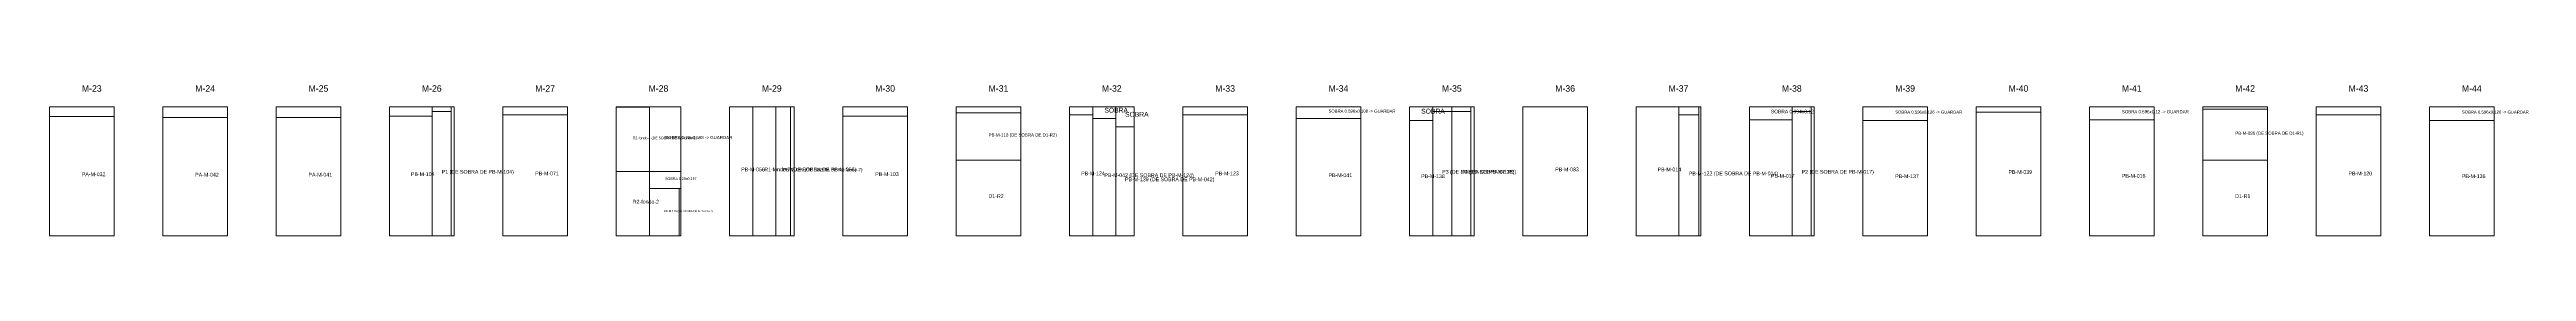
# Model space of a CAD drawing. Header units: metres. Extents: x 489.4 to 571.8, y -144.7 to -79.7.
# Drawn here: x 489.56 to 512.42, y -99.12 to -97.72 of the extents above; entities that cross this region are included whole.
import ezdxf

# ---------------------------------------------------------------- set-up
doc = ezdxf.new("R2010")
doc.units = ezdxf.units.M
for name, color, linetype, lineweight, plot in [('PLAN-CORTE-DESPERDICIO', 1, 'Continuous', 0, False), ('PLAN-CORTE-PIEZAS-A-ABRIR', 7, 'Continuous', 0, False), ('PLAN-CORTE-RECORTES', 3, 'Continuous', 0, False), ('PLAN-CORTE-SOBRANTES', 2, 'Continuous', 0, False), ('PLAN-CORTE-TEXTOS', 5, 'Continuous', 0, False)]:
    doc.layers.add(name, color=color, linetype=linetype, lineweight=lineweight, plot=plot)

msp = doc.modelspace()

# ---------------------------------------------------------------- linework, layer by layer
at = {"layer": 'PLAN-CORTE-DESPERDICIO'}
for points in [[(489.565, -98.014), (490.161, -98.014), (490.161, -97.924), (489.565, -97.924)], [(490.611, -98.022), (491.207, -98.022), (491.207, -97.924), (490.611, -97.924)], [(491.657, -98.022), (492.253, -98.022), (492.253, -97.924), (491.657, -97.924)], [(492.703, -98.009), (493.097, -98.009), (493.097, -97.924), (492.703, -97.924)], [(493.097, -97.968), (493.272, -97.968), (493.272, -97.924), (493.097, -97.924)], [(493.272, -99.118), (493.299, -99.118), (493.299, -97.924), (493.272, -97.924)], [(493.749, -97.998), (494.345, -97.998), (494.345, -97.924), (493.749, -97.924)], [(496.403, -99.118), (496.437, -99.118), (496.437, -97.924), (496.403, -97.924)], [(496.887, -98.009), (497.483, -98.009), (497.483, -97.924), (496.887, -97.924)], [(497.933, -97.979), (498.529, -97.979), (498.529, -97.924), (497.933, -97.924)], [(498.979, -97.998), (499.193, -97.998), (499.193, -97.924), (498.979, -97.924)], [(500.025, -97.998), (500.621, -97.998), (500.621, -97.924), (500.025, -97.924)], [(502.331, -97.968), (502.506, -97.968), (502.506, -97.924), (502.331, -97.924)], [(502.506, -97.968), (502.681, -97.968), (502.681, -97.924), (502.506, -97.924)], [(502.681, -99.118), (502.713, -99.118), (502.713, -97.924), (502.681, -97.924)], [(504.603, -97.998), (504.785, -97.998), (504.785, -97.924), (504.603, -97.924)], [(504.785, -99.118), (504.805, -99.118), (504.805, -97.924), (504.785, -97.924)], [(505.649, -97.968), (505.824, -97.968), (505.824, -97.924), (505.649, -97.924)], [(505.824, -99.118), (505.851, -99.118), (505.851, -97.924), (505.824, -97.924)], [(507.347, -97.972), (507.943, -97.972), (507.943, -97.924), (507.347, -97.924)], [(509.439, -97.947), (510.035, -97.947), (510.035, -97.924), (509.439, -97.924)], [(510.485, -97.998), (511.081, -97.998), (511.081, -97.924), (510.485, -97.924)], [(495.375, -99.118), (495.391, -99.118), (495.391, -98.679), (495.375, -98.679)]]:
    msp.add_lwpolyline(points, close=True, dxfattribs=at)
at = {"layer": 'PLAN-CORTE-PIEZAS-A-ABRIR'}
for points in [[(489.565, -99.118), (490.161, -99.118), (490.161, -97.924), (489.565, -97.924)], [(490.611, -99.118), (491.207, -99.118), (491.207, -97.924), (490.611, -97.924)], [(491.657, -99.118), (492.253, -99.118), (492.253, -97.924), (491.657, -97.924)], [(492.703, -99.118), (493.299, -99.118), (493.299, -97.924), (492.703, -97.924)], [(493.749, -99.118), (494.345, -99.118), (494.345, -97.924), (493.749, -97.924)], [(494.795, -99.118), (495.391, -99.118), (495.391, -97.924), (494.795, -97.924)], [(495.841, -99.118), (496.437, -99.118), (496.437, -97.924), (495.841, -97.924)], [(496.887, -99.118), (497.483, -99.118), (497.483, -97.924), (496.887, -97.924)], [(497.933, -99.118), (498.529, -99.118), (498.529, -97.924), (497.933, -97.924)], [(498.979, -99.118), (499.575, -99.118), (499.575, -97.924), (498.979, -97.924)], [(500.025, -99.118), (500.621, -99.118), (500.621, -97.924), (500.025, -97.924)], [(501.071, -99.118), (501.667, -99.118), (501.667, -97.924), (501.071, -97.924)], [(502.117, -99.118), (502.713, -99.118), (502.713, -97.924), (502.117, -97.924)], [(503.163, -99.118), (503.759, -99.118), (503.759, -97.924), (503.163, -97.924)], [(504.209, -99.118), (504.805, -99.118), (504.805, -97.924), (504.209, -97.924)], [(505.255, -99.118), (505.851, -99.118), (505.851, -97.924), (505.255, -97.924)], [(506.301, -99.118), (506.897, -99.118), (506.897, -97.924), (506.301, -97.924)], [(507.347, -99.118), (507.943, -99.118), (507.943, -97.924), (507.347, -97.924)], [(508.393, -99.118), (508.989, -99.118), (508.989, -97.924), (508.393, -97.924)], [(509.439, -99.118), (510.035, -99.118), (510.035, -97.924), (509.439, -97.924)], [(510.485, -99.118), (511.081, -99.118), (511.081, -97.924), (510.485, -97.924)], [(511.531, -99.118), (512.127, -99.118), (512.127, -97.924), (511.531, -97.924)]]:
    msp.add_lwpolyline(points, close=True, dxfattribs=at)
at = {"layer": 'PLAN-CORTE-RECORTES'}
for points in [[(489.565, -99.118), (490.161, -99.118), (490.161, -98.014), (489.565, -98.014)], [(490.611, -99.118), (491.207, -99.118), (491.207, -98.022), (490.611, -98.022)], [(491.657, -99.118), (492.253, -99.118), (492.253, -98.022), (491.657, -98.022)], [(492.703, -99.118), (493.097, -99.118), (493.097, -98.009), (492.703, -98.009)], [(493.097, -99.118), (493.272, -99.118), (493.272, -97.968), (493.097, -97.968)], [(493.749, -99.118), (494.345, -99.118), (494.345, -97.998), (493.749, -97.998)], [(494.795, -98.522), (495.101, -98.522), (495.101, -97.926), (494.795, -97.926)], [(495.841, -99.118), (496.055, -99.118), (496.055, -97.924), (495.841, -97.924)], [(496.055, -99.118), (496.267, -99.118), (496.267, -97.924), (496.055, -97.924)], [(496.267, -99.118), (496.403, -99.118), (496.403, -97.924), (496.267, -97.924)], [(496.887, -99.118), (497.483, -99.118), (497.483, -98.009), (496.887, -98.009)], [(497.933, -98.418), (498.529, -98.418), (498.529, -97.979), (497.933, -97.979)], [(498.979, -99.118), (499.193, -99.118), (499.193, -97.998), (498.979, -97.998)], [(499.193, -99.118), (499.407, -99.118), (499.407, -98.032), (499.193, -98.032)], [(500.025, -99.118), (500.621, -99.118), (500.621, -97.998), (500.025, -97.998)], [(501.071, -99.118), (501.667, -99.118), (501.667, -98.032), (501.071, -98.032)], [(502.117, -99.118), (502.331, -99.118), (502.331, -98.05), (502.117, -98.05)], [(502.331, -99.118), (502.506, -99.118), (502.506, -97.968), (502.331, -97.968)], [(502.506, -99.118), (502.681, -99.118), (502.681, -97.968), (502.506, -97.968)], [(503.163, -99.118), (503.759, -99.118), (503.759, -97.924), (503.163, -97.924)], [(504.209, -99.118), (504.603, -99.118), (504.603, -97.924), (504.209, -97.924)], [(504.603, -99.118), (504.785, -99.118), (504.785, -97.998), (504.603, -97.998)], [(505.255, -99.118), (505.649, -99.118), (505.649, -98.044), (505.255, -98.044)], [(505.649, -99.118), (505.824, -99.118), (505.824, -97.968), (505.649, -97.968)], [(506.301, -99.118), (506.897, -99.118), (506.897, -98.05), (506.301, -98.05)], [(507.347, -99.118), (507.943, -99.118), (507.943, -97.972), (507.347, -97.972)], [(508.393, -99.118), (508.989, -99.118), (508.989, -98.044), (508.393, -98.044)], [(509.439, -98.418), (510.035, -98.418), (510.035, -97.947), (509.439, -97.947)], [(510.485, -99.118), (511.081, -99.118), (511.081, -97.998), (510.485, -97.998)], [(511.531, -99.118), (512.127, -99.118), (512.127, -98.05), (511.531, -98.05)], [(499.407, -99.118), (499.575, -99.118), (499.575, -98.108), (499.407, -98.108)], [(494.795, -99.118), (495.101, -99.118), (495.101, -98.522), (494.795, -98.522)], [(497.933, -99.118), (498.529, -99.118), (498.529, -98.418), (497.933, -98.418)], [(509.439, -99.118), (510.035, -99.118), (510.035, -98.418), (509.439, -98.418)], [(495.101, -99.118), (495.375, -99.118), (495.375, -98.679), (495.101, -98.679)]]:
    msp.add_lwpolyline(points, close=True, dxfattribs=at)
at = {"layer": 'PLAN-CORTE-SOBRANTES'}
for points in [[(495.101, -98.522), (495.391, -98.522), (495.391, -97.924), (495.101, -97.924)], [(499.193, -98.032), (499.407, -98.032), (499.407, -97.924), (499.193, -97.924)], [(499.407, -98.108), (499.575, -98.108), (499.575, -97.924), (499.407, -97.924)], [(501.071, -98.032), (501.667, -98.032), (501.667, -97.924), (501.071, -97.924)], [(502.117, -98.05), (502.331, -98.05), (502.331, -97.924), (502.117, -97.924)], [(505.255, -98.044), (505.649, -98.044), (505.649, -97.924), (505.255, -97.924)], [(506.301, -98.05), (506.897, -98.05), (506.897, -97.924), (506.301, -97.924)], [(508.393, -98.044), (508.989, -98.044), (508.989, -97.924), (508.393, -97.924)], [(511.531, -98.05), (512.127, -98.05), (512.127, -97.924), (511.531, -97.924)], [(495.101, -98.679), (495.391, -98.679), (495.391, -98.522), (495.101, -98.522)]]:
    msp.add_lwpolyline(points, close=True, dxfattribs=at)

# ---------------------------------------------------------------- texts
at = {"layer": 'PLAN-CORTE-TEXTOS'}
for s, height, p in [('M-23', 0.06, (489.863, -97.784)), ('M-24', 0.06, (490.909, -97.784)), ('M-25', 0.06, (491.955, -97.784)), ('M-26', 0.06, (493.001, -97.784)), ('M-27', 0.06, (494.047, -97.784)), ('M-28', 0.06, (495.093, -97.784)), ('M-29', 0.06, (496.139, -97.784)), ('M-30', 0.06, (497.185, -97.784)), ('M-31', 0.06, (498.231, -97.784)), ('M-32', 0.06, (499.277, -97.784)), ('M-33', 0.06, (500.323, -97.784)), ('M-34', 0.06, (501.369, -97.784)), ('M-35', 0.06, (502.415, -97.784)), ('M-36', 0.06, (503.461, -97.784)), ('M-37', 0.06, (504.507, -97.784)), ('M-38', 0.06, (505.553, -97.784)), ('M-39', 0.06, (506.599, -97.784)), ('M-40', 0.06, (507.645, -97.784)), ('M-41', 0.06, (508.691, -97.784)), ('M-42', 0.06, (509.737, -97.784)), ('M-43', 0.06, (510.783, -97.784)), ('M-44', 0.06, (511.829, -97.784)), ('SOBRA', 0.045, (499.3, -97.978)), ('SOBRA', 0.045, (499.491, -98.016)), ('SOBRA 0.596x0.108 -> GUARDAR', 0.02838, (501.369, -97.978)), ('SOBRA', 0.045, (502.224, -97.987)), ('SOBRA 0.394x0.12', 0.03283, (505.452, -97.984)), ('SOBRA 0.596x0.126 -> GUARDAR', 0.02838, (506.599, -97.987)), ('SOBRA 0.596x0.12 -> GUARDAR', 0.02943, (508.691, -97.984)), ('SOBRA 0.596x0.126 -> GUARDAR', 0.02838, (511.829, -97.987)), ('R2-fondo-4 (DE SOBRA DE R2-fondo-2)', 0.02365, (494.948, -98.224)), ('SOBRA 0.29x0.598 -> GUARDAR', 0.02953, (495.246, -98.223)), ('PB-M-118 (DE SOBRA DE D1-R2)', 0.02956, (498.231, -98.199)), ('PB-M-086 (DE SOBRA DE D1-R1)', 0.02956, (509.737, -98.183)), ('P1 (DE SOBRA DE PB-M-104)', 0.035, (493.184, -98.543)), ('PB-M-071', 0.035, (494.047, -98.558)), ('PB-M-056', 0.035, (495.948, -98.521)), ('R1-fondo-7 (DE SOBRA DE PB-M-056)', 0.035, (496.161, -98.521)), ('PB-M-099 (DE SOBRA DE R1-fondo-7)', 0.03022, (496.335, -98.521)), ('PB-M-124', 0.035, (499.086, -98.558)), ('PB-M-123', 0.035, (500.323, -98.558)), ('P3 (DE SOBRA DE PB-M-138)', 0.035, (502.418, -98.543)), ('P4 (DE SOBRA DE P3)', 0.035, (502.593, -98.543)), ('PB-M-083', 0.035, (503.461, -98.521)), ('PB-M-014', 0.035, (504.406, -98.521)), ('PB-M-122 (DE SOBRA DE PB-M-014)', 0.035, (504.694, -98.558)), ('P2 (DE SOBRA DE PB-M-017)', 0.035, (505.736, -98.543)), ('PB-M-039', 0.035, (507.645, -98.545)), ('PB-M-120', 0.035, (510.783, -98.558)), ('PA-M-032', 0.035, (489.863, -98.566)), ('PA-M-042', 0.035, (490.909, -98.57)), ('PA-M-041', 0.035, (491.955, -98.57)), ('PB-M-104', 0.035, (492.9, -98.564)), ('SOBRA 0.29x0.157', 0.02417, (495.246, -98.601)), ('PB-M-103', 0.035, (497.185, -98.564)), ('D1-R2', 0.035, (498.231, -98.768)), ('PB-M-042 (DE SOBRA DE PB-M-124)', 0.035, (499.3, -98.575)), ('PB-M-139 (DE SOBRA DE PB-M-042)', 0.035, (499.491, -98.613)), ('PB-M-041', 0.035, (501.369, -98.575)), ('PB-M-138', 0.035, (502.224, -98.584)), ('PB-M-017', 0.035, (505.452, -98.581)), ('PB-M-137', 0.035, (506.599, -98.584)), ('PB-M-016', 0.035, (508.691, -98.581)), ('D1-R1', 0.035, (509.737, -98.768)), ('PB-M-136', 0.035, (511.829, -98.584)), ('R2-fondo-2', 0.035, (494.948, -98.82)), ('PB-M-119 (DE SOBRA DE R2-fondo-2)', 0.01848, (495.238, -98.899))]:
    msp.add_text(s, height=height, dxfattribs=at).set_placement(p)

doc.saveas('drawing.dxf')
